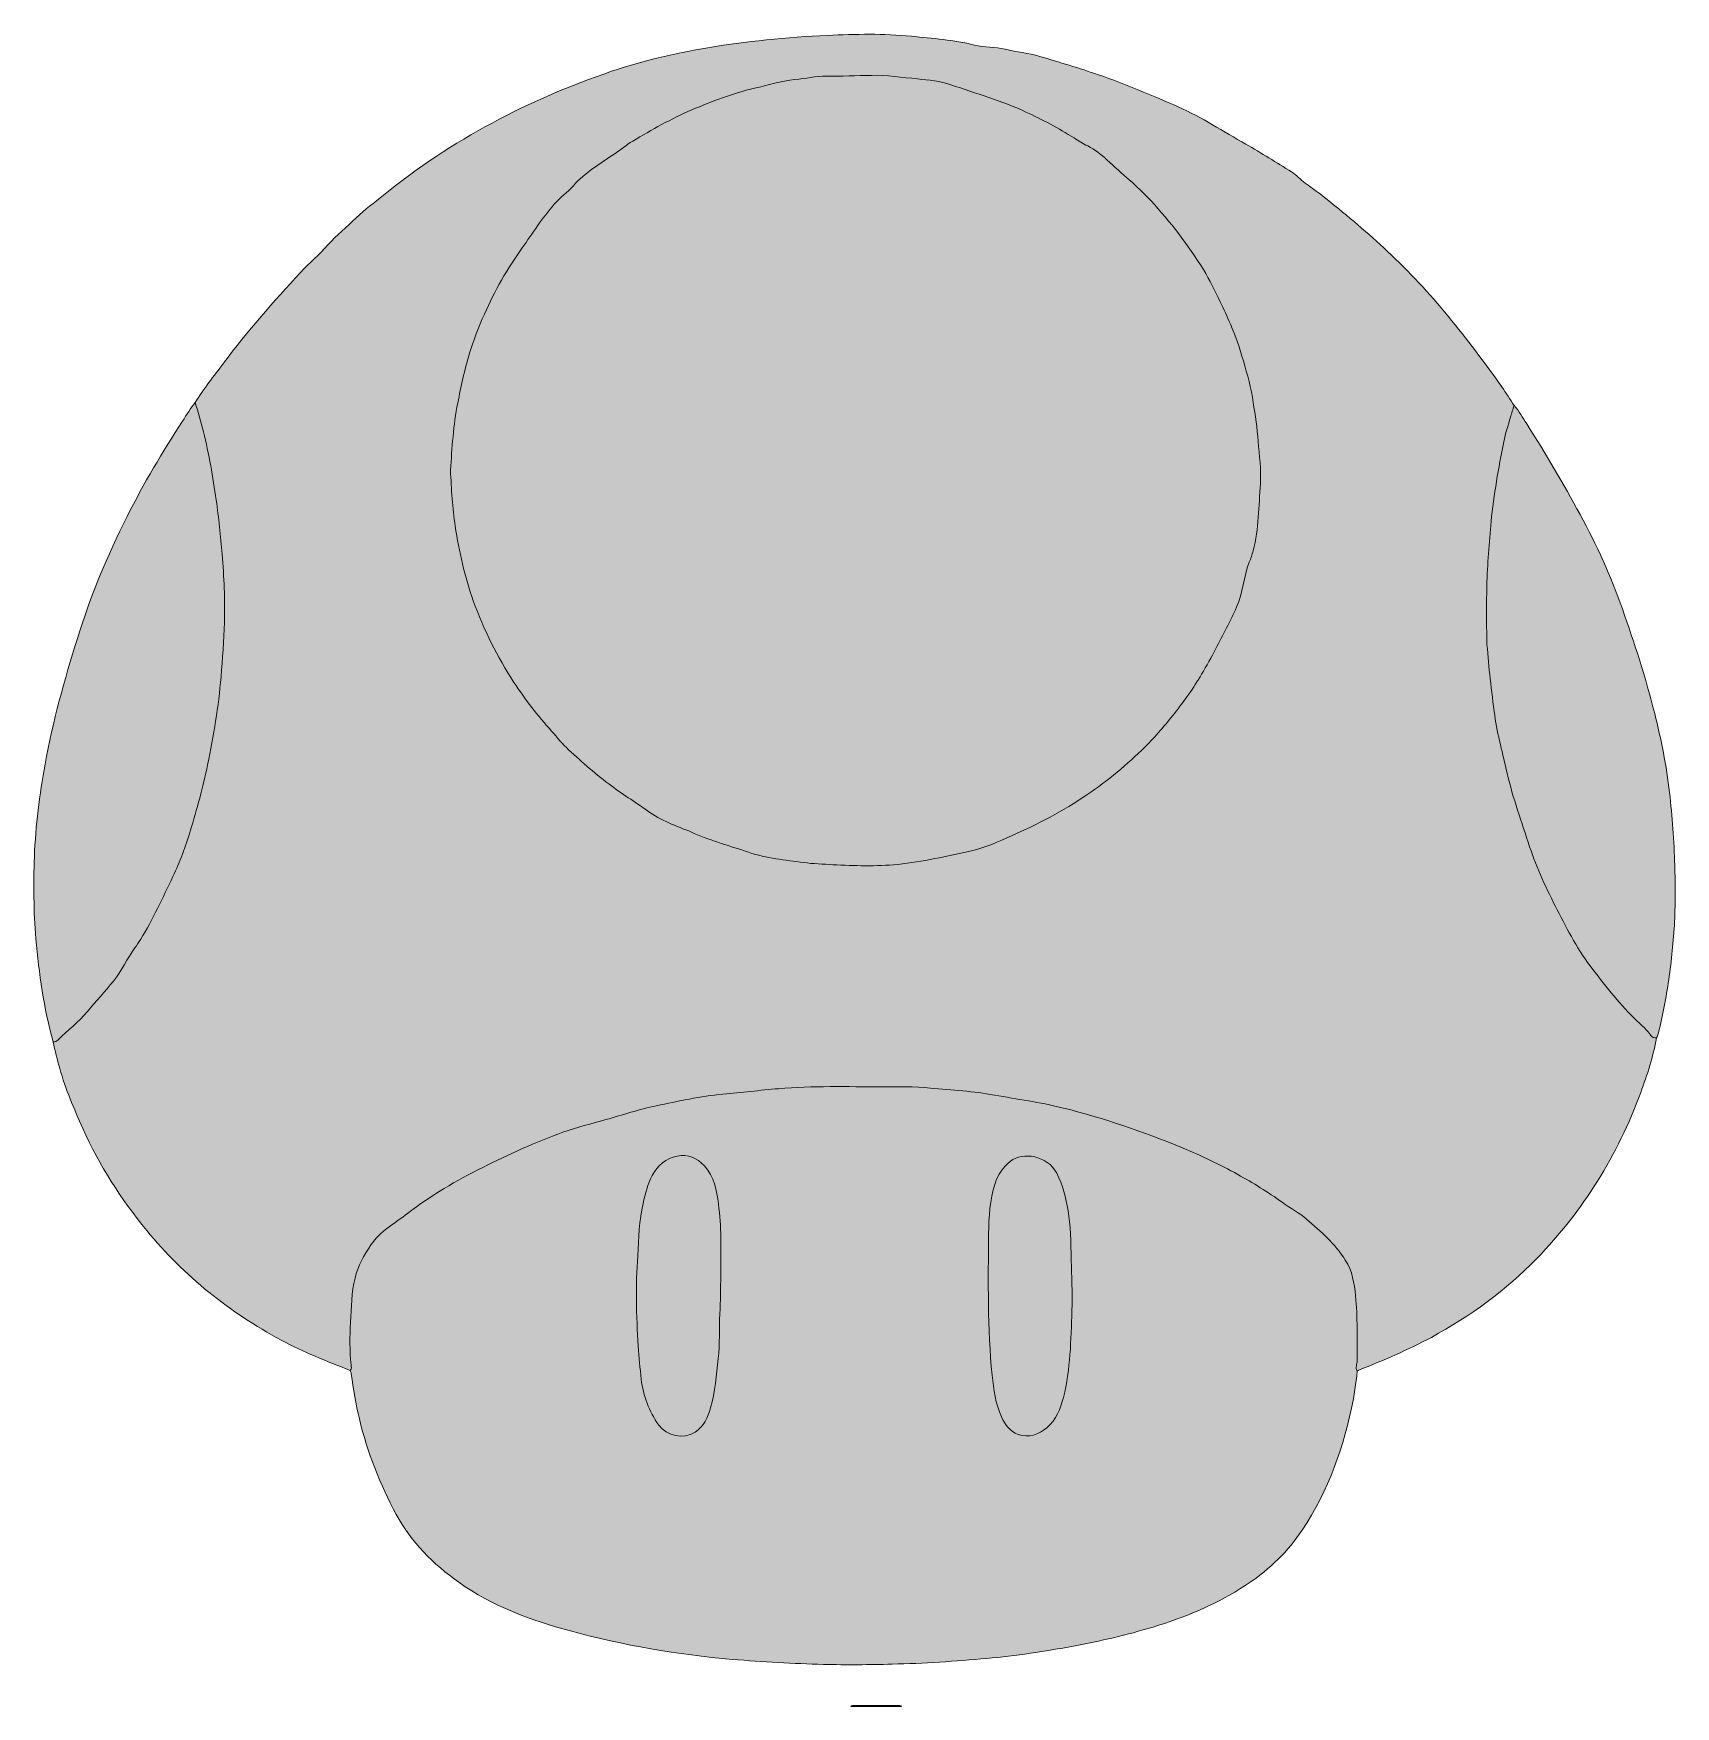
# Model space of a CAD drawing. Header units: inches. Extents: x 1.04 to 5.04, y -5.13 to -1.05.
import ezdxf

# ---------------------------------------------------------------- set-up
doc = ezdxf.new("R2010")
doc.units = ezdxf.units.IN
doc.header["$MEASUREMENT"] = 0
doc.layers.add('Layer 1', color=7, linetype='Continuous', lineweight=0)

msp = doc.modelspace()

# ---------------------------------------------------------------- hatches: boundary and pattern name
at = {"layer": 'Layer 1', "true_color": 0x000000, "transparency": 33554687}
h = msp.add_hatch(color=18, dxfattribs=at)
h.dxf.hatch_style = 2
edge = h.paths.add_edge_path()
edge.add_spline(control_points=[(2.0594, -2.1167), (2.0618, -2.1636), (2.0638, -2.2085), (2.0709, -2.2531), (2.0808, -2.315), (2.0936, -2.3758), (2.1149, -2.435), (2.1402, -2.505), (2.1733, -2.5709), (2.2139, -2.6331), (2.2413, -2.6751), (2.272, -2.7146), (2.3055, -2.7519), (2.3192, -2.7671), (2.3318, -2.7835), (2.3469, -2.7972), (2.3804, -2.8279), (2.4144, -2.8579), (2.4512, -2.8851), (2.4817, -2.9076), (2.5137, -2.9279), (2.5447, -2.9497), (2.5777, -2.9727), (2.6162, -2.9846), (2.6526, -3.0006), (2.6954, -3.0194), (2.7406, -3.0313), (2.7847, -3.0465), (2.8281, -3.0614), (2.8733, -3.0654), (2.9183, -3.0715), (2.9419, -3.0747), (2.9658, -3.0754), (2.9897, -3.0767), (3.0423, -3.0796), (3.0948, -3.0811), (3.1474, -3.0759), (3.2081, -3.0698), (3.2674, -3.0558), (3.3269, -3.0429), (3.3612, -3.0355), (3.3927, -3.0207), (3.4246, -3.0064), (3.4882, -2.9779), (3.5498, -2.9464), (3.6073, -2.907), (3.6582, -2.8721), (3.7055, -2.8333), (3.7493, -2.7899), (3.775, -2.7644), (3.7981, -2.7368), (3.8206, -2.7086), (3.8446, -2.6783), (3.8669, -2.6468), (3.8866, -2.6134), (3.8988, -2.5928), (3.9107, -2.5722), (3.9214, -2.5509), (3.9384, -2.5174), (3.9564, -2.4844), (3.9718, -2.45), (3.9875, -2.4149), (3.9882, -2.3761), (4.0027, -2.3409), (4.0064, -2.3318), (4.0094, -2.3224), (4.0119, -2.3129), (4.0262, -2.2594), (4.0256, -2.2041), (4.0297, -2.1495), (4.0322, -2.1152), (4.0267, -2.0808), (4.0243, -2.0464), (4.0222, -2.0145), (4.0168, -1.9833), (4.0123, -1.9519), (4.0074, -1.9175), (3.9979, -1.8839), (3.9883, -1.8504), (3.9795, -1.8201), (3.969, -1.7904), (3.9567, -1.7616), (3.9488, -1.7432), (3.9407, -1.7248), (3.9317, -1.7068), (3.9185, -1.6805), (3.9066, -1.6535), (3.8909, -1.6285), (3.8533, -1.5687), (3.8111, -1.5127), (3.7631, -1.4609), (3.7299, -1.4252), (3.6919, -1.3948), (3.6564, -1.3617), (3.6424, -1.3486), (3.6271, -1.3367), (3.6097, -1.3278), (3.5982, -1.322), (3.5872, -1.3154), (3.5763, -1.3085), (3.5387, -1.2848), (3.4996, -1.2642), (3.4594, -1.2454), (3.4005, -1.2178), (3.3379, -1.2004), (3.2768, -1.179), (3.2506, -1.1698), (3.2229, -1.1675), (3.1954, -1.1648), (3.1581, -1.1612), (3.1211, -1.1551), (3.0834, -1.1561), (3.0469, -1.157), (3.0105, -1.1584), (2.974, -1.1582), (2.9481, -1.158), (2.9229, -1.1639), (2.8973, -1.1663), (2.8638, -1.1695), (2.8315, -1.1802), (2.7987, -1.1877), (2.7461, -1.1998), (2.6959, -1.219), (2.6462, -1.2402), (2.5961, -1.2616), (2.5492, -1.2886), (2.5027, -1.3163), (2.4871, -1.3256), (2.473, -1.3373), (2.458, -1.3476), (2.4233, -1.3713), (2.3868, -1.3926), (2.3584, -1.4247), (2.3441, -1.4409), (2.3261, -1.4535), (2.3118, -1.4699), (2.2829, -1.5031), (2.259, -1.5401), (2.2337, -1.576), (2.198, -1.6267), (2.1668, -1.68), (2.1419, -1.7369), (2.1279, -1.7688), (2.1153, -1.8014), (2.1051, -1.8348), (2.0932, -1.8735), (2.0852, -1.9131), (2.0772, -1.9529), (2.0661, -2.0078), (2.0632, -2.0631), (2.0594, -2.1167)], knot_values=[0, 0, 0, 0, 1, 1, 1, 2, 2, 2, 3, 3, 3, 4, 4, 4, 5, 5, 5, 6, 6, 6, 7, 7, 7, 8, 8, 8, 9, 9, 9, 10, 10, 10, 11, 11, 11, 12, 12, 12, 13, 13, 13, 14, 14, 14, 15, 15, 15, 16, 16, 16, 17, 17, 17, 18, 18, 18, 19, 19, 19, 20, 20, 20, 21, 21, 21, 22, 22, 22, 23, 23, 23, 24, 24, 24, 25, 25, 25, 26, 26, 26, 27, 27, 27, 28, 28, 28, 29, 29, 29, 30, 30, 30, 31, 31, 31, 32, 32, 32, 33, 33, 33, 34, 34, 34, 35, 35, 35, 36, 36, 36, 37, 37, 37, 38, 38, 38, 39, 39, 39, 40, 40, 40, 41, 41, 41, 42, 42, 42, 43, 43, 43, 44, 44, 44, 45, 45, 45, 46, 46, 46, 47, 47, 47, 48, 48, 48, 49, 49, 49, 50, 50, 50, 50], degree=3, periodic=0)
edge = h.paths.add_edge_path()
edge.add_spline(control_points=[(4.9935, -3.4984), (4.985, -3.544), (4.9707, -3.5879), (4.9549, -3.6313), (4.8991, -3.7838), (4.8148, -3.9187), (4.702, -4.035), (4.627, -4.1124), (4.5406, -4.1754), (4.4456, -4.2268), (4.3886, -4.2576), (4.3291, -4.2824), (4.2693, -4.3067), (4.2679, -4.3073), (4.2667, -4.3082), (4.2654, -4.3089), (4.259, -4.3005), (4.2656, -4.2921), (4.2655, -4.2837), (4.2645, -4.2309), (4.2664, -4.1782), (4.2612, -4.1255), (4.2581, -4.0948), (4.2535, -4.0662), (4.2363, -4.0388), (4.2113, -3.9989), (4.1769, -3.9692), (4.1422, -3.9393), (4.1237, -3.9235), (4.1019, -3.9123), (4.0824, -3.8981), (4.0479, -3.8731), (4.0114, -3.8513), (3.9745, -3.8305), (3.9311, -3.8061), (3.8862, -3.785), (3.8402, -3.7659), (3.7448, -3.7262), (3.6472, -3.693), (3.547, -3.668), (3.4932, -3.6545), (3.4378, -3.6476), (3.3831, -3.6373), (3.3316, -3.6275), (3.2794, -3.6258), (3.2275, -3.6202), (3.188, -3.6159), (3.1479, -3.6174), (3.108, -3.6173), (3.0245, -3.617), (2.9409, -3.6148), (2.8575, -3.6218), (2.8122, -3.6256), (2.7672, -3.6311), (2.722, -3.6351), (2.6671, -3.6399), (2.6136, -3.6524), (2.56, -3.6634), (2.5186, -3.6719), (2.4782, -3.6855), (2.4375, -3.6971), (2.4025, -3.707), (2.367, -3.7156), (2.3329, -3.7278), (2.266, -3.7517), (2.2015, -3.7814), (2.1381, -3.8133), (2.0739, -3.8455), (2.0116, -3.8809), (1.955, -3.9254), (1.9242, -3.9497), (1.8884, -3.9683), (1.8658, -4.002), (1.8491, -4.027), (1.8344, -4.0531), (1.8272, -4.0826), (1.8186, -4.1178), (1.8184, -4.154), (1.8164, -4.1898), (1.8144, -4.2242), (1.8137, -4.2589), (1.8177, -4.2934), (1.8182, -4.298), (1.8196, -4.3034), (1.8152, -4.3074), (1.7584, -4.2846), (1.701, -4.2627), (1.6473, -4.2335), (1.5855, -4.1998), (1.5262, -4.1614), (1.4716, -4.117), (1.4164, -4.0721), (1.3658, -4.0221), (1.3205, -3.9669), (1.258, -3.8906), (1.2051, -3.8085), (1.1648, -3.7183), (1.1435, -3.6707), (1.1231, -3.6231), (1.1087, -3.5727), (1.1025, -3.5512), (1.0978, -3.5295), (1.0927, -3.5078), (1.0976, -3.5082), (1.1013, -3.5062), (1.1048, -3.5027), (1.1283, -3.4797), (1.1546, -3.4596), (1.176, -3.4342), (1.1969, -3.4092), (1.2192, -3.3855), (1.2396, -3.36), (1.2599, -3.3347), (1.2726, -3.3048), (1.2917, -3.2789), (1.2967, -3.2722), (1.3014, -3.2653), (1.3058, -3.2583), (1.336, -3.2095), (1.3593, -3.1571), (1.3842, -3.1055), (1.4013, -3.0699), (1.4151, -3.0327), (1.4264, -2.995), (1.4423, -2.9418), (1.4575, -2.8881), (1.4687, -2.8336), (1.4833, -2.7629), (1.4951, -2.6918), (1.5012, -2.6197), (1.5049, -2.5755), (1.5079, -2.5313), (1.5094, -2.4871), (1.5113, -2.4318), (1.5087, -2.3765), (1.5036, -2.3213), (1.4995, -2.2772), (1.4958, -2.2331), (1.4896, -2.1893), (1.4816, -2.1335), (1.472, -2.078), (1.4583, -2.0233), (1.4523, -1.9995), (1.4452, -1.976), (1.4385, -1.9523), (1.4588, -1.9184), (1.4839, -1.888), (1.5074, -1.8564), (1.5651, -1.7789), (1.629, -1.7065), (1.6946, -1.6357), (1.7159, -1.6127), (1.7405, -1.5925), (1.7611, -1.5689), (1.7822, -1.5447), (1.8072, -1.5248), (1.83, -1.5026), (1.8506, -1.4825), (1.8744, -1.4658), (1.8967, -1.4476), (2.0627, -1.3125), (2.2493, -1.2153), (2.4512, -1.1463), (2.5261, -1.1207), (2.6029, -1.1031), (2.6809, -1.0898), (2.7789, -1.0731), (2.8776, -1.0634), (2.9768, -1.0588), (3.0448, -1.0557), (3.1133, -1.0542), (3.1808, -1.061), (3.2319, -1.0661), (3.2837, -1.07), (3.3341, -1.0824), (3.3583, -1.0884), (3.3839, -1.0867), (3.4084, -1.0926), (3.4365, -1.0992), (3.4657, -1.1018), (3.4931, -1.11), (3.541, -1.1242), (3.5889, -1.1387), (3.6361, -1.155), (3.7019, -1.1777), (3.7659, -1.2046), (3.8294, -1.2326), (3.8871, -1.2581), (3.9399, -1.2927), (3.9945, -1.3239), (4.0321, -1.3453), (4.069, -1.368), (4.1056, -1.3911), (4.1177, -1.3987), (4.1276, -1.4098), (4.139, -1.4186), (4.1564, -1.432), (4.1749, -1.4442), (4.192, -1.4581), (4.2423, -1.4987), (4.2918, -1.5401), (4.339, -1.5844), (4.4447, -1.6833), (4.5338, -1.7961), (4.6169, -1.9139), (4.6274, -1.9288), (4.6374, -1.944), (4.6467, -1.9595), (4.6439, -1.9689), (4.641, -1.9783), (4.6383, -1.9877), (4.6325, -2.0077), (4.6254, -2.0275), (4.6216, -2.0478), (4.6094, -2.1121), (4.5972, -2.1763), (4.591, -2.2416), (4.586, -2.2936), (4.5822, -2.3457), (4.5806, -2.3979), (4.5792, -2.4416), (4.5802, -2.4853), (4.5802, -2.5291), (4.5802, -2.5332), (4.5803, -2.5374), (4.5808, -2.5416), (4.5835, -2.569), (4.5853, -2.5965), (4.5888, -2.624), (4.5926, -2.654), (4.5952, -2.6842), (4.5997, -2.714), (4.6068, -2.7612), (4.6192, -2.8073), (4.6299, -2.8538), (4.6441, -2.9148), (4.6654, -2.9736), (4.6847, -3.033), (4.7021, -3.0864), (4.7263, -3.1365), (4.7516, -3.1862), (4.7773, -3.2366), (4.8032, -3.2869), (4.8382, -3.3317), (4.8723, -3.3753), (4.9062, -3.4191), (4.9465, -3.4574), (4.958, -3.4684), (4.9701, -3.479), (4.9796, -3.492), (4.9828, -3.4965), (4.9877, -3.4987), (4.9935, -3.4984)], knot_values=[0, 0, 0, 0, 1, 1, 1, 2, 2, 2, 3, 3, 3, 4, 4, 4, 5, 5, 5, 6, 6, 6, 7, 7, 7, 8, 8, 8, 9, 9, 9, 10, 10, 10, 11, 11, 11, 12, 12, 12, 13, 13, 13, 14, 14, 14, 15, 15, 15, 16, 16, 16, 17, 17, 17, 18, 18, 18, 19, 19, 19, 20, 20, 20, 21, 21, 21, 22, 22, 22, 23, 23, 23, 24, 24, 24, 25, 25, 25, 26, 26, 26, 27, 27, 27, 28, 28, 28, 29, 29, 29, 30, 30, 30, 31, 31, 31, 32, 32, 32, 33, 33, 33, 34, 34, 34, 35, 35, 35, 36, 36, 36, 37, 37, 37, 38, 38, 38, 39, 39, 39, 40, 40, 40, 41, 41, 41, 42, 42, 42, 43, 43, 43, 44, 44, 44, 45, 45, 45, 46, 46, 46, 47, 47, 47, 48, 48, 48, 49, 49, 49, 50, 50, 50, 51, 51, 51, 52, 52, 52, 53, 53, 53, 54, 54, 54, 55, 55, 55, 56, 56, 56, 57, 57, 57, 58, 58, 58, 59, 59, 59, 60, 60, 60, 61, 61, 61, 62, 62, 62, 63, 63, 63, 64, 64, 64, 65, 65, 65, 66, 66, 66, 67, 67, 67, 68, 68, 68, 69, 69, 69, 70, 70, 70, 71, 71, 71, 72, 72, 72, 73, 73, 73, 74, 74, 74, 75, 75, 75, 76, 76, 76, 77, 77, 77, 78, 78, 78, 79, 79, 79, 80, 80, 80, 81, 81, 81, 82, 82, 82, 83, 83, 83, 84, 84, 84, 84], degree=3, periodic=0)
at = {"layer": 'Layer 1', "true_color": 0xcccccc, "transparency": 33554687}
h = msp.add_hatch(color=254, dxfattribs=at)
h.dxf.hatch_style = 2
edge = h.paths.add_edge_path()
edge.add_spline(control_points=[(2.0594, -2.1167), (2.0632, -2.0631), (2.0661, -2.0078), (2.0772, -1.9529), (2.0852, -1.9131), (2.0932, -1.8735), (2.1051, -1.8348), (2.1153, -1.8014), (2.1279, -1.7688), (2.1419, -1.7369), (2.1668, -1.68), (2.198, -1.6267), (2.2337, -1.576), (2.259, -1.5401), (2.2829, -1.5031), (2.3118, -1.4699), (2.3261, -1.4535), (2.3441, -1.4409), (2.3584, -1.4247), (2.3868, -1.3926), (2.4233, -1.3713), (2.458, -1.3476), (2.473, -1.3373), (2.4871, -1.3256), (2.5027, -1.3163), (2.5492, -1.2886), (2.5961, -1.2616), (2.6462, -1.2402), (2.6959, -1.219), (2.7461, -1.1998), (2.7987, -1.1877), (2.8315, -1.1802), (2.8638, -1.1695), (2.8973, -1.1663), (2.9229, -1.1639), (2.9481, -1.158), (2.974, -1.1582), (3.0105, -1.1584), (3.0469, -1.157), (3.0834, -1.1561), (3.1211, -1.1551), (3.1581, -1.1612), (3.1954, -1.1648), (3.2229, -1.1675), (3.2506, -1.1698), (3.2768, -1.179), (3.3379, -1.2004), (3.4005, -1.2178), (3.4594, -1.2454), (3.4996, -1.2642), (3.5387, -1.2848), (3.5763, -1.3085), (3.5872, -1.3154), (3.5982, -1.322), (3.6097, -1.3278), (3.6271, -1.3367), (3.6424, -1.3486), (3.6564, -1.3617), (3.6919, -1.3948), (3.7299, -1.4252), (3.7631, -1.4609), (3.8111, -1.5127), (3.8533, -1.5687), (3.8909, -1.6285), (3.9066, -1.6535), (3.9185, -1.6805), (3.9317, -1.7068), (3.9407, -1.7248), (3.9488, -1.7432), (3.9567, -1.7616), (3.969, -1.7904), (3.9795, -1.8201), (3.9883, -1.8504), (3.9979, -1.8839), (4.0074, -1.9175), (4.0123, -1.9519), (4.0168, -1.9833), (4.0222, -2.0145), (4.0243, -2.0464), (4.0267, -2.0808), (4.0322, -2.1152), (4.0297, -2.1495), (4.0256, -2.2041), (4.0262, -2.2594), (4.0119, -2.3129), (4.0094, -2.3224), (4.0064, -2.3318), (4.0027, -2.3409), (3.9882, -2.3761), (3.9875, -2.4149), (3.9718, -2.45), (3.9564, -2.4844), (3.9384, -2.5174), (3.9214, -2.5509), (3.9107, -2.5722), (3.8988, -2.5928), (3.8866, -2.6134), (3.8669, -2.6468), (3.8446, -2.6783), (3.8206, -2.7086), (3.7981, -2.7368), (3.775, -2.7644), (3.7493, -2.7899), (3.7055, -2.8333), (3.6582, -2.8721), (3.6073, -2.907), (3.5498, -2.9464), (3.4882, -2.9779), (3.4246, -3.0064), (3.3927, -3.0207), (3.3612, -3.0355), (3.3269, -3.0429), (3.2674, -3.0558), (3.2081, -3.0698), (3.1474, -3.0759), (3.0948, -3.0811), (3.0423, -3.0796), (2.9897, -3.0767), (2.9658, -3.0754), (2.9419, -3.0747), (2.9183, -3.0715), (2.8733, -3.0654), (2.8281, -3.0614), (2.7847, -3.0465), (2.7406, -3.0313), (2.6954, -3.0194), (2.6526, -3.0006), (2.6162, -2.9846), (2.5777, -2.9727), (2.5447, -2.9497), (2.5137, -2.9279), (2.4817, -2.9076), (2.4512, -2.8851), (2.4144, -2.8579), (2.3804, -2.8279), (2.3469, -2.7972), (2.3318, -2.7835), (2.3192, -2.7671), (2.3055, -2.7519), (2.272, -2.7146), (2.2413, -2.6751), (2.2139, -2.6331), (2.1733, -2.5709), (2.1402, -2.505), (2.1149, -2.435), (2.0936, -2.3758), (2.0808, -2.315), (2.0709, -2.2531), (2.0638, -2.2085), (2.0618, -2.1636), (2.0594, -2.1167)], knot_values=[0, 0, 0, 0, 1, 1, 1, 2, 2, 2, 3, 3, 3, 4, 4, 4, 5, 5, 5, 6, 6, 6, 7, 7, 7, 8, 8, 8, 9, 9, 9, 10, 10, 10, 11, 11, 11, 12, 12, 12, 13, 13, 13, 14, 14, 14, 15, 15, 15, 16, 16, 16, 17, 17, 17, 18, 18, 18, 19, 19, 19, 20, 20, 20, 21, 21, 21, 22, 22, 22, 23, 23, 23, 24, 24, 24, 25, 25, 25, 26, 26, 26, 27, 27, 27, 28, 28, 28, 29, 29, 29, 30, 30, 30, 31, 31, 31, 32, 32, 32, 33, 33, 33, 34, 34, 34, 35, 35, 35, 36, 36, 36, 37, 37, 37, 38, 38, 38, 39, 39, 39, 40, 40, 40, 41, 41, 41, 42, 42, 42, 43, 43, 43, 44, 44, 44, 45, 45, 45, 46, 46, 46, 47, 47, 47, 48, 48, 48, 49, 49, 49, 50, 50, 50, 50], degree=3, periodic=0)
h = msp.add_hatch(color=254, dxfattribs=at)
h.dxf.hatch_style = 2
edge = h.paths.add_edge_path()
edge.add_spline(control_points=[(1.4385, -1.9523), (1.4452, -1.976), (1.4523, -1.9995), (1.4583, -2.0233), (1.472, -2.078), (1.4816, -2.1335), (1.4896, -2.1893), (1.4958, -2.2331), (1.4995, -2.2772), (1.5036, -2.3213), (1.5087, -2.3765), (1.5113, -2.4318), (1.5094, -2.4871), (1.5079, -2.5313), (1.5049, -2.5755), (1.5012, -2.6197), (1.4951, -2.6918), (1.4833, -2.7629), (1.4687, -2.8336), (1.4575, -2.8881), (1.4423, -2.9418), (1.4264, -2.995), (1.4151, -3.0327), (1.4013, -3.0699), (1.3842, -3.1055), (1.3593, -3.1571), (1.336, -3.2095), (1.3058, -3.2583), (1.3014, -3.2653), (1.2967, -3.2722), (1.2917, -3.2789), (1.2726, -3.3048), (1.2599, -3.3347), (1.2396, -3.36), (1.2192, -3.3855), (1.1969, -3.4092), (1.176, -3.4342), (1.1546, -3.4596), (1.1283, -3.4797), (1.1048, -3.5027), (1.1013, -3.5062), (1.0976, -3.5082), (1.0927, -3.5078), (1.0705, -3.4256), (1.058, -3.3417), (1.0508, -3.2569), (1.0452, -3.1905), (1.0449, -3.1239), (1.0472, -3.0575), (1.0499, -2.9817), (1.0601, -2.9066), (1.0732, -2.8319), (1.0915, -2.728), (1.1207, -2.6271), (1.1517, -2.5266), (1.1833, -2.424), (1.2243, -2.3251), (1.2728, -2.2293), (1.3132, -2.1494), (1.3586, -2.0722), (1.4077, -1.9972), (1.4177, -1.982), (1.4269, -1.9663), (1.4385, -1.9523)], knot_values=[0, 0, 0, 0, 1, 1, 1, 2, 2, 2, 3, 3, 3, 4, 4, 4, 5, 5, 5, 6, 6, 6, 7, 7, 7, 8, 8, 8, 9, 9, 9, 10, 10, 10, 11, 11, 11, 12, 12, 12, 13, 13, 13, 14, 14, 14, 15, 15, 15, 16, 16, 16, 17, 17, 17, 18, 18, 18, 19, 19, 19, 20, 20, 20, 21, 21, 21, 21], degree=3, periodic=0)
h = msp.add_hatch(color=254, dxfattribs=at)
h.dxf.hatch_style = 2
edge = h.paths.add_edge_path()
edge.add_spline(control_points=[(4.9935, -3.4984), (4.9877, -3.4987), (4.9828, -3.4965), (4.9796, -3.492), (4.9701, -3.479), (4.958, -3.4684), (4.9465, -3.4574), (4.9062, -3.4191), (4.8723, -3.3753), (4.8382, -3.3317), (4.8032, -3.2869), (4.7773, -3.2366), (4.7516, -3.1862), (4.7263, -3.1365), (4.7021, -3.0864), (4.6847, -3.033), (4.6654, -2.9736), (4.6441, -2.9148), (4.6299, -2.8538), (4.6192, -2.8073), (4.6068, -2.7612), (4.5997, -2.714), (4.5952, -2.6842), (4.5926, -2.654), (4.5888, -2.624), (4.5853, -2.5965), (4.5835, -2.569), (4.5808, -2.5416), (4.5803, -2.5374), (4.5802, -2.5332), (4.5802, -2.5291), (4.5802, -2.4853), (4.5792, -2.4416), (4.5806, -2.3979), (4.5822, -2.3457), (4.586, -2.2936), (4.591, -2.2416), (4.5972, -2.1763), (4.6094, -2.1121), (4.6216, -2.0478), (4.6254, -2.0275), (4.6325, -2.0077), (4.6383, -1.9877), (4.641, -1.9783), (4.6439, -1.9689), (4.6467, -1.9595), (4.6596, -1.9727), (4.6677, -1.9892), (4.6775, -2.0044), (4.7238, -2.0761), (4.7668, -2.1498), (4.8075, -2.2248), (4.8475, -2.2986), (4.8823, -2.3746), (4.9103, -2.4541), (4.9399, -2.5381), (4.9673, -2.6227), (4.9889, -2.709), (5.0047, -2.7721), (5.0176, -2.8361), (5.025, -2.9009), (5.0318, -2.9597), (5.0362, -3.0188), (5.0377, -3.0781), (5.039, -3.1268), (5.0396, -3.1754), (5.0367, -3.224), (5.0338, -3.2713), (5.0288, -3.3184), (5.0218, -3.3654), (5.0154, -3.4086), (5.0069, -3.4513), (4.9959, -3.4935), (4.9954, -3.4952), (4.9943, -3.4968), (4.9935, -3.4984)], knot_values=[0, 0, 0, 0, 1, 1, 1, 2, 2, 2, 3, 3, 3, 4, 4, 4, 5, 5, 5, 6, 6, 6, 7, 7, 7, 8, 8, 8, 9, 9, 9, 10, 10, 10, 11, 11, 11, 12, 12, 12, 13, 13, 13, 14, 14, 14, 15, 15, 15, 16, 16, 16, 17, 17, 17, 18, 18, 18, 19, 19, 19, 20, 20, 20, 21, 21, 21, 22, 22, 22, 23, 23, 23, 24, 24, 24, 25, 25, 25, 25], degree=3, periodic=0)
h = msp.add_hatch(color=254, dxfattribs=at)
h.dxf.hatch_style = 2
edge = h.paths.add_edge_path()
edge.add_spline(control_points=[(3.5692, -4.0405), (3.5694, -3.9917), (3.5672, -3.955), (3.5617, -3.9186), (3.557, -3.8872), (3.5494, -3.8565), (3.5343, -3.8277), (3.5112, -3.7837), (3.4517, -3.7749), (3.4219, -3.7984), (3.4041, -3.8125), (3.3912, -3.8308), (3.3841, -3.8528), (3.3712, -3.8927), (3.3691, -3.9341), (3.3686, -3.9752), (3.3674, -4.0898), (3.3656, -4.2045), (3.3771, -4.3189), (3.3806, -4.3538), (3.3855, -4.3882), (3.3998, -4.4204), (3.4082, -4.4392), (3.4206, -4.4559), (3.4405, -4.463), (3.4664, -4.4722), (3.4898, -4.4636), (3.5102, -4.4466), (3.5332, -4.4273), (3.5435, -4.4007), (3.5505, -4.3729), (3.5678, -4.304), (3.5688, -4.2334), (3.5711, -4.163), (3.5725, -4.1182), (3.571, -4.0733), (3.5692, -4.0405)], knot_values=[0, 0, 0, 0, 1, 1, 1, 2, 2, 2, 3, 3, 3, 4, 4, 4, 5, 5, 5, 6, 6, 6, 7, 7, 7, 8, 8, 8, 9, 9, 9, 10, 10, 10, 11, 11, 11, 12, 12, 12, 12], degree=3, periodic=0)
edge = h.paths.add_edge_path()
edge.add_spline(control_points=[(2.5122, -4.1345), (2.5115, -4.1752), (2.5144, -4.2119), (2.5161, -4.2486), (2.5174, -4.2755), (2.5205, -4.3021), (2.5235, -4.3288), (2.5281, -4.3697), (2.5425, -4.4066), (2.5661, -4.4402), (2.5855, -4.4677), (2.6261, -4.4755), (2.6545, -4.4576), (2.6765, -4.4437), (2.6854, -4.4213), (2.692, -4.3985), (2.7034, -4.3595), (2.7061, -4.3189), (2.7106, -4.2787), (2.7147, -4.2424), (2.7131, -4.2059), (2.7147, -4.1695), (2.7172, -4.1078), (2.7174, -4.046), (2.7171, -3.9842), (2.717, -3.957), (2.7146, -3.9299), (2.7112, -3.9027), (2.7071, -3.8687), (2.7014, -3.8362), (2.677, -3.8097), (2.6589, -3.7901), (2.6373, -3.7803), (2.611, -3.7857), (2.5836, -3.7914), (2.5636, -3.8078), (2.5502, -3.8328), (2.5387, -3.8543), (2.5335, -3.8776), (2.5281, -3.9008), (2.5184, -3.9426), (2.5172, -3.9856), (2.5149, -4.0282), (2.5129, -4.0648), (2.5108, -4.1016), (2.5122, -4.1345)], knot_values=[0, 0, 0, 0, 1, 1, 1, 2, 2, 2, 3, 3, 3, 4, 4, 4, 5, 5, 5, 6, 6, 6, 7, 7, 7, 8, 8, 8, 9, 9, 9, 10, 10, 10, 11, 11, 11, 12, 12, 12, 13, 13, 13, 14, 14, 14, 15, 15, 15, 15], degree=3, periodic=0)
edge = h.paths.add_edge_path()
edge.add_spline(control_points=[(1.8152, -4.3074), (1.8196, -4.3034), (1.8182, -4.298), (1.8177, -4.2934), (1.8137, -4.2589), (1.8144, -4.2242), (1.8164, -4.1898), (1.8184, -4.154), (1.8186, -4.1178), (1.8272, -4.0826), (1.8344, -4.0531), (1.8491, -4.027), (1.8658, -4.002), (1.8884, -3.9683), (1.9242, -3.9497), (1.955, -3.9254), (2.0116, -3.8809), (2.0739, -3.8455), (2.1381, -3.8133), (2.2015, -3.7814), (2.266, -3.7517), (2.3329, -3.7278), (2.367, -3.7156), (2.4025, -3.707), (2.4375, -3.6971), (2.4782, -3.6855), (2.5186, -3.6719), (2.56, -3.6634), (2.6136, -3.6524), (2.6671, -3.6399), (2.722, -3.6351), (2.7672, -3.6311), (2.8122, -3.6256), (2.8575, -3.6218), (2.9409, -3.6148), (3.0245, -3.617), (3.108, -3.6173), (3.1479, -3.6174), (3.188, -3.6159), (3.2275, -3.6202), (3.2794, -3.6258), (3.3316, -3.6275), (3.3831, -3.6373), (3.4378, -3.6476), (3.4932, -3.6545), (3.547, -3.668), (3.6472, -3.693), (3.7448, -3.7262), (3.8402, -3.7659), (3.8862, -3.785), (3.9311, -3.8061), (3.9745, -3.8305), (4.0114, -3.8513), (4.0479, -3.8731), (4.0824, -3.8981), (4.1019, -3.9123), (4.1237, -3.9235), (4.1422, -3.9393), (4.1769, -3.9692), (4.2113, -3.9989), (4.2363, -4.0388), (4.2535, -4.0662), (4.2581, -4.0948), (4.2612, -4.1255), (4.2664, -4.1782), (4.2645, -4.2309), (4.2655, -4.2837), (4.2656, -4.2921), (4.259, -4.3005), (4.2654, -4.3089), (4.2616, -4.339), (4.2581, -4.3692), (4.2515, -4.3989), (4.2265, -4.5119), (4.1874, -4.6194), (4.1187, -4.7136), (4.0815, -4.7645), (4.0338, -4.8054), (3.9799, -4.839), (3.9139, -4.8802), (3.8425, -4.909), (3.7686, -4.9317), (3.7051, -4.9511), (3.6403, -4.966), (3.575, -4.978), (3.5052, -4.9909), (3.4351, -5.0018), (3.3643, -5.008), (3.2875, -5.0148), (3.2107, -5.0203), (3.1336, -5.022), (3.0781, -5.0233), (3.0226, -5.0241), (2.9671, -5.0226), (2.8931, -5.0207), (2.8191, -5.0166), (2.7453, -5.0103), (2.6118, -4.999), (2.4803, -4.9762), (2.351, -4.9413), (2.2548, -4.9154), (2.1621, -4.881), (2.0798, -4.8229), (2.0171, -4.7787), (1.9645, -4.7252), (1.9275, -4.6575), (1.8873, -4.5841), (1.8579, -4.5065), (1.8377, -4.4254), (1.8288, -4.3893), (1.8233, -4.3525), (1.8181, -4.3157), (1.8177, -4.3126), (1.8174, -4.3097), (1.8152, -4.3074)], knot_values=[0, 0, 0, 0, 1, 1, 1, 2, 2, 2, 3, 3, 3, 4, 4, 4, 5, 5, 5, 6, 6, 6, 7, 7, 7, 8, 8, 8, 9, 9, 9, 10, 10, 10, 11, 11, 11, 12, 12, 12, 13, 13, 13, 14, 14, 14, 15, 15, 15, 16, 16, 16, 17, 17, 17, 18, 18, 18, 19, 19, 19, 20, 20, 20, 21, 21, 21, 22, 22, 22, 23, 23, 23, 24, 24, 24, 25, 25, 25, 26, 26, 26, 27, 27, 27, 28, 28, 28, 29, 29, 29, 30, 30, 30, 31, 31, 31, 32, 32, 32, 33, 33, 33, 34, 34, 34, 35, 35, 35, 36, 36, 36, 37, 37, 37, 38, 38, 38, 38], degree=3, periodic=0)
at = {"layer": 'Layer 1', "true_color": 0x000000, "transparency": 33554687}
h = msp.add_hatch(color=18, dxfattribs=at)
h.dxf.hatch_style = 2
edge = h.paths.add_edge_path()
edge.add_spline(control_points=[(2.5122, -4.1345), (2.5108, -4.1016), (2.5129, -4.0648), (2.5149, -4.0282), (2.5172, -3.9856), (2.5184, -3.9426), (2.5281, -3.9008), (2.5335, -3.8776), (2.5387, -3.8543), (2.5502, -3.8328), (2.5636, -3.8078), (2.5836, -3.7914), (2.611, -3.7857), (2.6373, -3.7803), (2.6589, -3.7901), (2.677, -3.8097), (2.7014, -3.8362), (2.7071, -3.8687), (2.7112, -3.9027), (2.7146, -3.9299), (2.717, -3.957), (2.7171, -3.9842), (2.7174, -4.046), (2.7172, -4.1078), (2.7147, -4.1695), (2.7131, -4.2059), (2.7147, -4.2424), (2.7106, -4.2787), (2.7061, -4.3189), (2.7034, -4.3595), (2.692, -4.3985), (2.6854, -4.4213), (2.6765, -4.4437), (2.6545, -4.4576), (2.6261, -4.4755), (2.5855, -4.4677), (2.5661, -4.4402), (2.5425, -4.4066), (2.5281, -4.3697), (2.5235, -4.3288), (2.5205, -4.3021), (2.5174, -4.2755), (2.5161, -4.2486), (2.5144, -4.2119), (2.5115, -4.1752), (2.5122, -4.1345)], knot_values=[0, 0, 0, 0, 1, 1, 1, 2, 2, 2, 3, 3, 3, 4, 4, 4, 5, 5, 5, 6, 6, 6, 7, 7, 7, 8, 8, 8, 9, 9, 9, 10, 10, 10, 11, 11, 11, 12, 12, 12, 13, 13, 13, 14, 14, 14, 15, 15, 15, 15], degree=3, periodic=0)
h = msp.add_hatch(color=18, dxfattribs=at)
h.dxf.hatch_style = 2
edge = h.paths.add_edge_path()
edge.add_spline(control_points=[(3.5692, -4.0405), (3.571, -4.0733), (3.5725, -4.1182), (3.5711, -4.163), (3.5688, -4.2334), (3.5678, -4.304), (3.5505, -4.3729), (3.5435, -4.4007), (3.5332, -4.4273), (3.5102, -4.4466), (3.4898, -4.4636), (3.4664, -4.4722), (3.4405, -4.463), (3.4206, -4.4559), (3.4082, -4.4392), (3.3998, -4.4204), (3.3855, -4.3882), (3.3806, -4.3538), (3.3771, -4.3189), (3.3656, -4.2045), (3.3674, -4.0898), (3.3686, -3.9752), (3.3691, -3.9341), (3.3712, -3.8927), (3.3841, -3.8528), (3.3912, -3.8308), (3.4041, -3.8125), (3.4219, -3.7984), (3.4517, -3.7749), (3.5112, -3.7837), (3.5343, -3.8277), (3.5494, -3.8565), (3.557, -3.8872), (3.5617, -3.9186), (3.5672, -3.955), (3.5694, -3.9917), (3.5692, -4.0405)], knot_values=[0, 0, 0, 0, 1, 1, 1, 2, 2, 2, 3, 3, 3, 4, 4, 4, 5, 5, 5, 6, 6, 6, 7, 7, 7, 8, 8, 8, 9, 9, 9, 10, 10, 10, 11, 11, 11, 12, 12, 12, 12], degree=3, periodic=0)
at = {"layer": 'Layer 1', "true_color": 0xfefefe, "transparency": 33554687}
h = msp.add_hatch(color=7, dxfattribs=at)
h.dxf.hatch_style = 2
edge = h.paths.add_edge_path()
edge.add_spline(control_points=[(3.0333, -5.1251), (3.0355, -5.1214), (3.0392, -5.1224), (3.0425, -5.1224), (3.0774, -5.1223), (3.1124, -5.1223), (3.1473, -5.1224), (3.1506, -5.1224), (3.1543, -5.1214), (3.1565, -5.1251), (3.1154, -5.1251), (3.0744, -5.1251), (3.0333, -5.1251)], knot_values=[0, 0, 0, 0, 1, 1, 1, 2, 2, 2, 3, 3, 3, 4, 4, 4, 4], degree=3, periodic=0)

# ---------------------------------------------------------------- linework, layer by layer
at = {"layer": 'Layer 1'}
for points, knots in [([(4.9935, -3.4984), (4.985, -3.544), (4.9707, -3.5879), (4.9549, -3.6313), (4.8991, -3.7838), (4.8148, -3.9187), (4.702, -4.035), (4.627, -4.1124), (4.5406, -4.1754), (4.4456, -4.2268), (4.3886, -4.2576), (4.3291, -4.2824), (4.2693, -4.3067), (4.2679, -4.3073), (4.2667, -4.3082), (4.2654, -4.3089), (4.259, -4.3005), (4.2656, -4.2921), (4.2655, -4.2837), (4.2645, -4.2309), (4.2664, -4.1782), (4.2612, -4.1255), (4.2581, -4.0948), (4.2535, -4.0662), (4.2363, -4.0388), (4.2113, -3.9989), (4.1769, -3.9692), (4.1422, -3.9393), (4.1237, -3.9235), (4.1019, -3.9123), (4.0824, -3.8981), (4.0479, -3.8731), (4.0114, -3.8513), (3.9745, -3.8305), (3.9311, -3.8061), (3.8862, -3.785), (3.8402, -3.7659), (3.7448, -3.7262), (3.6472, -3.693), (3.547, -3.668), (3.4932, -3.6545), (3.4378, -3.6476), (3.3831, -3.6373), (3.3316, -3.6275), (3.2794, -3.6258), (3.2275, -3.6202), (3.188, -3.6159), (3.1479, -3.6174), (3.108, -3.6173), (3.0245, -3.617), (2.9409, -3.6148), (2.8575, -3.6218), (2.8122, -3.6256), (2.7672, -3.6311), (2.722, -3.6351), (2.6671, -3.6399), (2.6136, -3.6524), (2.56, -3.6634), (2.5186, -3.6719), (2.4782, -3.6855), (2.4375, -3.6971), (2.4025, -3.707), (2.367, -3.7156), (2.3329, -3.7278), (2.266, -3.7517), (2.2015, -3.7814), (2.1381, -3.8133), (2.0739, -3.8455), (2.0116, -3.8809), (1.955, -3.9254), (1.9242, -3.9497), (1.8884, -3.9683), (1.8658, -4.002), (1.8491, -4.027), (1.8344, -4.0531), (1.8272, -4.0826), (1.8186, -4.1178), (1.8184, -4.154), (1.8164, -4.1898), (1.8144, -4.2242), (1.8137, -4.2589), (1.8177, -4.2934), (1.8182, -4.298), (1.8196, -4.3034), (1.8152, -4.3074), (1.7584, -4.2846), (1.701, -4.2627), (1.6473, -4.2335), (1.5855, -4.1998), (1.5262, -4.1614), (1.4716, -4.117), (1.4164, -4.0721), (1.3658, -4.0221), (1.3205, -3.9669), (1.258, -3.8906), (1.2051, -3.8085), (1.1648, -3.7183), (1.1435, -3.6707), (1.1231, -3.6231), (1.1087, -3.5727), (1.1025, -3.5512), (1.0978, -3.5295), (1.0927, -3.5078), (1.0976, -3.5082), (1.1013, -3.5062), (1.1048, -3.5027), (1.1283, -3.4797), (1.1546, -3.4596), (1.176, -3.4342), (1.1969, -3.4092), (1.2192, -3.3855), (1.2396, -3.36), (1.2599, -3.3347), (1.2726, -3.3048), (1.2917, -3.2789), (1.2967, -3.2722), (1.3014, -3.2653), (1.3058, -3.2583), (1.336, -3.2095), (1.3593, -3.1571), (1.3842, -3.1055), (1.4013, -3.0699), (1.4151, -3.0327), (1.4264, -2.995), (1.4423, -2.9418), (1.4575, -2.8881), (1.4687, -2.8336), (1.4833, -2.7629), (1.4951, -2.6918), (1.5012, -2.6197), (1.5049, -2.5755), (1.5079, -2.5313), (1.5094, -2.4871), (1.5113, -2.4318), (1.5087, -2.3765), (1.5036, -2.3213), (1.4995, -2.2772), (1.4958, -2.2331), (1.4896, -2.1893), (1.4816, -2.1335), (1.472, -2.078), (1.4583, -2.0233), (1.4523, -1.9995), (1.4452, -1.976), (1.4385, -1.9523), (1.4588, -1.9184), (1.4839, -1.888), (1.5074, -1.8564), (1.5651, -1.7789), (1.629, -1.7065), (1.6946, -1.6357), (1.7159, -1.6127), (1.7405, -1.5925), (1.7611, -1.5689), (1.7822, -1.5447), (1.8072, -1.5248), (1.83, -1.5026), (1.8506, -1.4825), (1.8744, -1.4658), (1.8967, -1.4476), (2.0627, -1.3125), (2.2493, -1.2153), (2.4512, -1.1463), (2.5261, -1.1207), (2.6029, -1.1031), (2.6809, -1.0898), (2.7789, -1.0731), (2.8776, -1.0634), (2.9768, -1.0588), (3.0448, -1.0557), (3.1133, -1.0542), (3.1808, -1.061), (3.2319, -1.0661), (3.2837, -1.07), (3.3341, -1.0824), (3.3583, -1.0884), (3.3839, -1.0867), (3.4084, -1.0926), (3.4365, -1.0992), (3.4657, -1.1018), (3.4931, -1.11), (3.541, -1.1242), (3.5889, -1.1387), (3.6361, -1.155), (3.7019, -1.1777), (3.7659, -1.2046), (3.8294, -1.2326), (3.8871, -1.2581), (3.9399, -1.2927), (3.9945, -1.3239), (4.0321, -1.3453), (4.069, -1.368), (4.1056, -1.3911), (4.1177, -1.3987), (4.1276, -1.4098), (4.139, -1.4186), (4.1564, -1.432), (4.1749, -1.4442), (4.192, -1.4581), (4.2423, -1.4987), (4.2918, -1.5401), (4.339, -1.5844), (4.4447, -1.6833), (4.5338, -1.7961), (4.6169, -1.9139), (4.6274, -1.9288), (4.6374, -1.944), (4.6467, -1.9595), (4.6439, -1.9689), (4.641, -1.9783), (4.6383, -1.9877), (4.6325, -2.0077), (4.6254, -2.0275), (4.6216, -2.0478), (4.6094, -2.1121), (4.5972, -2.1763), (4.591, -2.2416), (4.586, -2.2936), (4.5822, -2.3457), (4.5806, -2.3979), (4.5792, -2.4416), (4.5802, -2.4853), (4.5802, -2.5291), (4.5802, -2.5332), (4.5803, -2.5374), (4.5808, -2.5416), (4.5835, -2.569), (4.5853, -2.5965), (4.5888, -2.624), (4.5926, -2.654), (4.5952, -2.6842), (4.5997, -2.714), (4.6068, -2.7612), (4.6192, -2.8073), (4.6299, -2.8538), (4.6441, -2.9148), (4.6654, -2.9736), (4.6847, -3.033), (4.7021, -3.0864), (4.7263, -3.1365), (4.7516, -3.1862), (4.7773, -3.2366), (4.8032, -3.2869), (4.8382, -3.3317), (4.8723, -3.3753), (4.9062, -3.4191), (4.9465, -3.4574), (4.958, -3.4684), (4.9701, -3.479), (4.9796, -3.492), (4.9828, -3.4965), (4.9877, -3.4987), (4.9935, -3.4984)], [0, 0, 0, 0, 1, 1, 1, 2, 2, 2, 3, 3, 3, 4, 4, 4, 5, 5, 5, 6, 6, 6, 7, 7, 7, 8, 8, 8, 9, 9, 9, 10, 10, 10, 11, 11, 11, 12, 12, 12, 13, 13, 13, 14, 14, 14, 15, 15, 15, 16, 16, 16, 17, 17, 17, 18, 18, 18, 19, 19, 19, 20, 20, 20, 21, 21, 21, 22, 22, 22, 23, 23, 23, 24, 24, 24, 25, 25, 25, 26, 26, 26, 27, 27, 27, 28, 28, 28, 29, 29, 29, 30, 30, 30, 31, 31, 31, 32, 32, 32, 33, 33, 33, 34, 34, 34, 35, 35, 35, 36, 36, 36, 37, 37, 37, 38, 38, 38, 39, 39, 39, 40, 40, 40, 41, 41, 41, 42, 42, 42, 43, 43, 43, 44, 44, 44, 45, 45, 45, 46, 46, 46, 47, 47, 47, 48, 48, 48, 49, 49, 49, 50, 50, 50, 51, 51, 51, 52, 52, 52, 53, 53, 53, 54, 54, 54, 55, 55, 55, 56, 56, 56, 57, 57, 57, 58, 58, 58, 59, 59, 59, 60, 60, 60, 61, 61, 61, 62, 62, 62, 63, 63, 63, 64, 64, 64, 65, 65, 65, 66, 66, 66, 67, 67, 67, 68, 68, 68, 69, 69, 69, 70, 70, 70, 71, 71, 71, 72, 72, 72, 73, 73, 73, 74, 74, 74, 75, 75, 75, 76, 76, 76, 77, 77, 77, 78, 78, 78, 79, 79, 79, 80, 80, 80, 81, 81, 81, 82, 82, 82, 83, 83, 83, 84, 84, 84, 84]), ([(2.0594, -2.1167), (2.0618, -2.1636), (2.0638, -2.2085), (2.0709, -2.2531), (2.0808, -2.315), (2.0936, -2.3758), (2.1149, -2.435), (2.1402, -2.505), (2.1733, -2.5709), (2.2139, -2.6331), (2.2413, -2.6751), (2.272, -2.7146), (2.3055, -2.7519), (2.3192, -2.7671), (2.3318, -2.7835), (2.3469, -2.7972), (2.3804, -2.8279), (2.4144, -2.8579), (2.4512, -2.8851), (2.4817, -2.9076), (2.5137, -2.9279), (2.5447, -2.9497), (2.5777, -2.9727), (2.6162, -2.9846), (2.6526, -3.0006), (2.6954, -3.0194), (2.7406, -3.0313), (2.7847, -3.0465), (2.8281, -3.0614), (2.8733, -3.0654), (2.9183, -3.0715), (2.9419, -3.0747), (2.9658, -3.0754), (2.9897, -3.0767), (3.0423, -3.0796), (3.0948, -3.0811), (3.1474, -3.0759), (3.2081, -3.0698), (3.2674, -3.0558), (3.3269, -3.0429), (3.3612, -3.0355), (3.3927, -3.0207), (3.4246, -3.0064), (3.4882, -2.9779), (3.5498, -2.9464), (3.6073, -2.907), (3.6582, -2.8721), (3.7055, -2.8333), (3.7493, -2.7899), (3.775, -2.7644), (3.7981, -2.7368), (3.8206, -2.7086), (3.8446, -2.6783), (3.8669, -2.6468), (3.8866, -2.6134), (3.8988, -2.5928), (3.9107, -2.5722), (3.9214, -2.5509), (3.9384, -2.5174), (3.9564, -2.4844), (3.9718, -2.45), (3.9875, -2.4149), (3.9882, -2.3761), (4.0027, -2.3409), (4.0064, -2.3318), (4.0094, -2.3224), (4.0119, -2.3129), (4.0262, -2.2594), (4.0256, -2.2041), (4.0297, -2.1495), (4.0322, -2.1152), (4.0267, -2.0808), (4.0243, -2.0464), (4.0222, -2.0145), (4.0168, -1.9833), (4.0123, -1.9519), (4.0074, -1.9175), (3.9979, -1.8839), (3.9883, -1.8504), (3.9795, -1.8201), (3.969, -1.7904), (3.9567, -1.7616), (3.9488, -1.7432), (3.9407, -1.7248), (3.9317, -1.7068), (3.9185, -1.6805), (3.9066, -1.6535), (3.8909, -1.6285), (3.8533, -1.5687), (3.8111, -1.5127), (3.7631, -1.4609), (3.7299, -1.4252), (3.6919, -1.3948), (3.6564, -1.3617), (3.6424, -1.3486), (3.6271, -1.3367), (3.6097, -1.3278), (3.5982, -1.322), (3.5872, -1.3154), (3.5763, -1.3085), (3.5387, -1.2848), (3.4996, -1.2642), (3.4594, -1.2454), (3.4005, -1.2178), (3.3379, -1.2004), (3.2768, -1.179), (3.2506, -1.1698), (3.2229, -1.1675), (3.1954, -1.1648), (3.1581, -1.1612), (3.1211, -1.1551), (3.0834, -1.1561), (3.0469, -1.157), (3.0105, -1.1584), (2.974, -1.1582), (2.9481, -1.158), (2.9229, -1.1639), (2.8973, -1.1663), (2.8638, -1.1695), (2.8315, -1.1802), (2.7987, -1.1877), (2.7461, -1.1998), (2.6959, -1.219), (2.6462, -1.2402), (2.5961, -1.2616), (2.5492, -1.2886), (2.5027, -1.3163), (2.4871, -1.3256), (2.473, -1.3373), (2.458, -1.3476), (2.4233, -1.3713), (2.3868, -1.3926), (2.3584, -1.4247), (2.3441, -1.4409), (2.3261, -1.4535), (2.3118, -1.4699), (2.2829, -1.5031), (2.259, -1.5401), (2.2337, -1.576), (2.198, -1.6267), (2.1668, -1.68), (2.1419, -1.7369), (2.1279, -1.7688), (2.1153, -1.8014), (2.1051, -1.8348), (2.0932, -1.8735), (2.0852, -1.9131), (2.0772, -1.9529), (2.0661, -2.0078), (2.0632, -2.0631), (2.0594, -2.1167)], [0, 0, 0, 0, 1, 1, 1, 2, 2, 2, 3, 3, 3, 4, 4, 4, 5, 5, 5, 6, 6, 6, 7, 7, 7, 8, 8, 8, 9, 9, 9, 10, 10, 10, 11, 11, 11, 12, 12, 12, 13, 13, 13, 14, 14, 14, 15, 15, 15, 16, 16, 16, 17, 17, 17, 18, 18, 18, 19, 19, 19, 20, 20, 20, 21, 21, 21, 22, 22, 22, 23, 23, 23, 24, 24, 24, 25, 25, 25, 26, 26, 26, 27, 27, 27, 28, 28, 28, 29, 29, 29, 30, 30, 30, 31, 31, 31, 32, 32, 32, 33, 33, 33, 34, 34, 34, 35, 35, 35, 36, 36, 36, 37, 37, 37, 38, 38, 38, 39, 39, 39, 40, 40, 40, 41, 41, 41, 42, 42, 42, 43, 43, 43, 44, 44, 44, 45, 45, 45, 46, 46, 46, 47, 47, 47, 48, 48, 48, 49, 49, 49, 50, 50, 50, 50]), ([(2.0594, -2.1167), (2.0632, -2.0631), (2.0661, -2.0078), (2.0772, -1.9529), (2.0852, -1.9131), (2.0932, -1.8735), (2.1051, -1.8348), (2.1153, -1.8014), (2.1279, -1.7688), (2.1419, -1.7369), (2.1668, -1.68), (2.198, -1.6267), (2.2337, -1.576), (2.259, -1.5401), (2.2829, -1.5031), (2.3118, -1.4699), (2.3261, -1.4535), (2.3441, -1.4409), (2.3584, -1.4247), (2.3868, -1.3926), (2.4233, -1.3713), (2.458, -1.3476), (2.473, -1.3373), (2.4871, -1.3256), (2.5027, -1.3163), (2.5492, -1.2886), (2.5961, -1.2616), (2.6462, -1.2402), (2.6959, -1.219), (2.7461, -1.1998), (2.7987, -1.1877), (2.8315, -1.1802), (2.8638, -1.1695), (2.8973, -1.1663), (2.9229, -1.1639), (2.9481, -1.158), (2.974, -1.1582), (3.0105, -1.1584), (3.0469, -1.157), (3.0834, -1.1561), (3.1211, -1.1551), (3.1581, -1.1612), (3.1954, -1.1648), (3.2229, -1.1675), (3.2506, -1.1698), (3.2768, -1.179), (3.3379, -1.2004), (3.4005, -1.2178), (3.4594, -1.2454), (3.4996, -1.2642), (3.5387, -1.2848), (3.5763, -1.3085), (3.5872, -1.3154), (3.5982, -1.322), (3.6097, -1.3278), (3.6271, -1.3367), (3.6424, -1.3486), (3.6564, -1.3617), (3.6919, -1.3948), (3.7299, -1.4252), (3.7631, -1.4609), (3.8111, -1.5127), (3.8533, -1.5687), (3.8909, -1.6285), (3.9066, -1.6535), (3.9185, -1.6805), (3.9317, -1.7068), (3.9407, -1.7248), (3.9488, -1.7432), (3.9567, -1.7616), (3.969, -1.7904), (3.9795, -1.8201), (3.9883, -1.8504), (3.9979, -1.8839), (4.0074, -1.9175), (4.0123, -1.9519), (4.0168, -1.9833), (4.0222, -2.0145), (4.0243, -2.0464), (4.0267, -2.0808), (4.0322, -2.1152), (4.0297, -2.1495), (4.0256, -2.2041), (4.0262, -2.2594), (4.0119, -2.3129), (4.0094, -2.3224), (4.0064, -2.3318), (4.0027, -2.3409), (3.9882, -2.3761), (3.9875, -2.4149), (3.9718, -2.45), (3.9564, -2.4844), (3.9384, -2.5174), (3.9214, -2.5509), (3.9107, -2.5722), (3.8988, -2.5928), (3.8866, -2.6134), (3.8669, -2.6468), (3.8446, -2.6783), (3.8206, -2.7086), (3.7981, -2.7368), (3.775, -2.7644), (3.7493, -2.7899), (3.7055, -2.8333), (3.6582, -2.8721), (3.6073, -2.907), (3.5498, -2.9464), (3.4882, -2.9779), (3.4246, -3.0064), (3.3927, -3.0207), (3.3612, -3.0355), (3.3269, -3.0429), (3.2674, -3.0558), (3.2081, -3.0698), (3.1474, -3.0759), (3.0948, -3.0811), (3.0423, -3.0796), (2.9897, -3.0767), (2.9658, -3.0754), (2.9419, -3.0747), (2.9183, -3.0715), (2.8733, -3.0654), (2.8281, -3.0614), (2.7847, -3.0465), (2.7406, -3.0313), (2.6954, -3.0194), (2.6526, -3.0006), (2.6162, -2.9846), (2.5777, -2.9727), (2.5447, -2.9497), (2.5137, -2.9279), (2.4817, -2.9076), (2.4512, -2.8851), (2.4144, -2.8579), (2.3804, -2.8279), (2.3469, -2.7972), (2.3318, -2.7835), (2.3192, -2.7671), (2.3055, -2.7519), (2.272, -2.7146), (2.2413, -2.6751), (2.2139, -2.6331), (2.1733, -2.5709), (2.1402, -2.505), (2.1149, -2.435), (2.0936, -2.3758), (2.0808, -2.315), (2.0709, -2.2531), (2.0638, -2.2085), (2.0618, -2.1636), (2.0594, -2.1167)], [0, 0, 0, 0, 1, 1, 1, 2, 2, 2, 3, 3, 3, 4, 4, 4, 5, 5, 5, 6, 6, 6, 7, 7, 7, 8, 8, 8, 9, 9, 9, 10, 10, 10, 11, 11, 11, 12, 12, 12, 13, 13, 13, 14, 14, 14, 15, 15, 15, 16, 16, 16, 17, 17, 17, 18, 18, 18, 19, 19, 19, 20, 20, 20, 21, 21, 21, 22, 22, 22, 23, 23, 23, 24, 24, 24, 25, 25, 25, 26, 26, 26, 27, 27, 27, 28, 28, 28, 29, 29, 29, 30, 30, 30, 31, 31, 31, 32, 32, 32, 33, 33, 33, 34, 34, 34, 35, 35, 35, 36, 36, 36, 37, 37, 37, 38, 38, 38, 39, 39, 39, 40, 40, 40, 41, 41, 41, 42, 42, 42, 43, 43, 43, 44, 44, 44, 45, 45, 45, 46, 46, 46, 47, 47, 47, 48, 48, 48, 49, 49, 49, 50, 50, 50, 50]), ([(1.4385, -1.9523), (1.4452, -1.976), (1.4523, -1.9995), (1.4583, -2.0233), (1.472, -2.078), (1.4816, -2.1335), (1.4896, -2.1893), (1.4958, -2.2331), (1.4995, -2.2772), (1.5036, -2.3213), (1.5087, -2.3765), (1.5113, -2.4318), (1.5094, -2.4871), (1.5079, -2.5313), (1.5049, -2.5755), (1.5012, -2.6197), (1.4951, -2.6918), (1.4833, -2.7629), (1.4687, -2.8336), (1.4575, -2.8881), (1.4423, -2.9418), (1.4264, -2.995), (1.4151, -3.0327), (1.4013, -3.0699), (1.3842, -3.1055), (1.3593, -3.1571), (1.336, -3.2095), (1.3058, -3.2583), (1.3014, -3.2653), (1.2967, -3.2722), (1.2917, -3.2789), (1.2726, -3.3048), (1.2599, -3.3347), (1.2396, -3.36), (1.2192, -3.3855), (1.1969, -3.4092), (1.176, -3.4342), (1.1546, -3.4596), (1.1283, -3.4797), (1.1048, -3.5027), (1.1013, -3.5062), (1.0976, -3.5082), (1.0927, -3.5078), (1.0705, -3.4256), (1.058, -3.3417), (1.0508, -3.2569), (1.0452, -3.1905), (1.0449, -3.1239), (1.0472, -3.0575), (1.0499, -2.9817), (1.0601, -2.9066), (1.0732, -2.8319), (1.0915, -2.728), (1.1207, -2.6271), (1.1517, -2.5266), (1.1833, -2.424), (1.2243, -2.3251), (1.2728, -2.2293), (1.3132, -2.1494), (1.3586, -2.0722), (1.4077, -1.9972), (1.4177, -1.982), (1.4269, -1.9663), (1.4385, -1.9523)], [0, 0, 0, 0, 1, 1, 1, 2, 2, 2, 3, 3, 3, 4, 4, 4, 5, 5, 5, 6, 6, 6, 7, 7, 7, 8, 8, 8, 9, 9, 9, 10, 10, 10, 11, 11, 11, 12, 12, 12, 13, 13, 13, 14, 14, 14, 15, 15, 15, 16, 16, 16, 17, 17, 17, 18, 18, 18, 19, 19, 19, 20, 20, 20, 21, 21, 21, 21]), ([(4.9935, -3.4984), (4.9877, -3.4987), (4.9828, -3.4965), (4.9796, -3.492), (4.9701, -3.479), (4.958, -3.4684), (4.9465, -3.4574), (4.9062, -3.4191), (4.8723, -3.3753), (4.8382, -3.3317), (4.8032, -3.2869), (4.7773, -3.2366), (4.7516, -3.1862), (4.7263, -3.1365), (4.7021, -3.0864), (4.6847, -3.033), (4.6654, -2.9736), (4.6441, -2.9148), (4.6299, -2.8538), (4.6192, -2.8073), (4.6068, -2.7612), (4.5997, -2.714), (4.5952, -2.6842), (4.5926, -2.654), (4.5888, -2.624), (4.5853, -2.5965), (4.5835, -2.569), (4.5808, -2.5416), (4.5803, -2.5374), (4.5802, -2.5332), (4.5802, -2.5291), (4.5802, -2.4853), (4.5792, -2.4416), (4.5806, -2.3979), (4.5822, -2.3457), (4.586, -2.2936), (4.591, -2.2416), (4.5972, -2.1763), (4.6094, -2.1121), (4.6216, -2.0478), (4.6254, -2.0275), (4.6325, -2.0077), (4.6383, -1.9877), (4.641, -1.9783), (4.6439, -1.9689), (4.6467, -1.9595), (4.6596, -1.9727), (4.6677, -1.9892), (4.6775, -2.0044), (4.7238, -2.0761), (4.7668, -2.1498), (4.8075, -2.2248), (4.8475, -2.2986), (4.8823, -2.3746), (4.9103, -2.4541), (4.9399, -2.5381), (4.9673, -2.6227), (4.9889, -2.709), (5.0047, -2.7721), (5.0176, -2.8361), (5.025, -2.9009), (5.0318, -2.9597), (5.0362, -3.0188), (5.0377, -3.0781), (5.039, -3.1268), (5.0396, -3.1754), (5.0367, -3.224), (5.0338, -3.2713), (5.0288, -3.3184), (5.0218, -3.3654), (5.0154, -3.4086), (5.0069, -3.4513), (4.9959, -3.4935), (4.9954, -3.4952), (4.9943, -3.4968), (4.9935, -3.4984)], [0, 0, 0, 0, 1, 1, 1, 2, 2, 2, 3, 3, 3, 4, 4, 4, 5, 5, 5, 6, 6, 6, 7, 7, 7, 8, 8, 8, 9, 9, 9, 10, 10, 10, 11, 11, 11, 12, 12, 12, 13, 13, 13, 14, 14, 14, 15, 15, 15, 16, 16, 16, 17, 17, 17, 18, 18, 18, 19, 19, 19, 20, 20, 20, 21, 21, 21, 22, 22, 22, 23, 23, 23, 24, 24, 24, 25, 25, 25, 25]), ([(1.8152, -4.3074), (1.8196, -4.3034), (1.8182, -4.298), (1.8177, -4.2934), (1.8137, -4.2589), (1.8144, -4.2242), (1.8164, -4.1898), (1.8184, -4.154), (1.8186, -4.1178), (1.8272, -4.0826), (1.8344, -4.0531), (1.8491, -4.027), (1.8658, -4.002), (1.8884, -3.9683), (1.9242, -3.9497), (1.955, -3.9254), (2.0116, -3.8809), (2.0739, -3.8455), (2.1381, -3.8133), (2.2015, -3.7814), (2.266, -3.7517), (2.3329, -3.7278), (2.367, -3.7156), (2.4025, -3.707), (2.4375, -3.6971), (2.4782, -3.6855), (2.5186, -3.6719), (2.56, -3.6634), (2.6136, -3.6524), (2.6671, -3.6399), (2.722, -3.6351), (2.7672, -3.6311), (2.8122, -3.6256), (2.8575, -3.6218), (2.9409, -3.6148), (3.0245, -3.617), (3.108, -3.6173), (3.1479, -3.6174), (3.188, -3.6159), (3.2275, -3.6202), (3.2794, -3.6258), (3.3316, -3.6275), (3.3831, -3.6373), (3.4378, -3.6476), (3.4932, -3.6545), (3.547, -3.668), (3.6472, -3.693), (3.7448, -3.7262), (3.8402, -3.7659), (3.8862, -3.785), (3.9311, -3.8061), (3.9745, -3.8305), (4.0114, -3.8513), (4.0479, -3.8731), (4.0824, -3.8981), (4.1019, -3.9123), (4.1237, -3.9235), (4.1422, -3.9393), (4.1769, -3.9692), (4.2113, -3.9989), (4.2363, -4.0388), (4.2535, -4.0662), (4.2581, -4.0948), (4.2612, -4.1255), (4.2664, -4.1782), (4.2645, -4.2309), (4.2655, -4.2837), (4.2656, -4.2921), (4.259, -4.3005), (4.2654, -4.3089), (4.2616, -4.339), (4.2581, -4.3692), (4.2515, -4.3989), (4.2265, -4.5119), (4.1874, -4.6194), (4.1187, -4.7136), (4.0815, -4.7645), (4.0338, -4.8054), (3.9799, -4.839), (3.9139, -4.8802), (3.8425, -4.909), (3.7686, -4.9317), (3.7051, -4.9511), (3.6403, -4.966), (3.575, -4.978), (3.5052, -4.9909), (3.4351, -5.0018), (3.3643, -5.008), (3.2875, -5.0148), (3.2107, -5.0203), (3.1336, -5.022), (3.0781, -5.0233), (3.0226, -5.0241), (2.9671, -5.0226), (2.8931, -5.0207), (2.8191, -5.0166), (2.7453, -5.0103), (2.6118, -4.999), (2.4803, -4.9762), (2.351, -4.9413), (2.2548, -4.9154), (2.1621, -4.881), (2.0798, -4.8229), (2.0171, -4.7787), (1.9645, -4.7252), (1.9275, -4.6575), (1.8873, -4.5841), (1.8579, -4.5065), (1.8377, -4.4254), (1.8288, -4.3893), (1.8233, -4.3525), (1.8181, -4.3157), (1.8177, -4.3126), (1.8174, -4.3097), (1.8152, -4.3074)], [0, 0, 0, 0, 1, 1, 1, 2, 2, 2, 3, 3, 3, 4, 4, 4, 5, 5, 5, 6, 6, 6, 7, 7, 7, 8, 8, 8, 9, 9, 9, 10, 10, 10, 11, 11, 11, 12, 12, 12, 13, 13, 13, 14, 14, 14, 15, 15, 15, 16, 16, 16, 17, 17, 17, 18, 18, 18, 19, 19, 19, 20, 20, 20, 21, 21, 21, 22, 22, 22, 23, 23, 23, 24, 24, 24, 25, 25, 25, 26, 26, 26, 27, 27, 27, 28, 28, 28, 29, 29, 29, 30, 30, 30, 31, 31, 31, 32, 32, 32, 33, 33, 33, 34, 34, 34, 35, 35, 35, 36, 36, 36, 37, 37, 37, 38, 38, 38, 38]), ([(2.5122, -4.1345), (2.5115, -4.1752), (2.5144, -4.2119), (2.5161, -4.2486), (2.5174, -4.2755), (2.5205, -4.3021), (2.5235, -4.3288), (2.5281, -4.3697), (2.5425, -4.4066), (2.5661, -4.4402), (2.5855, -4.4677), (2.6261, -4.4755), (2.6545, -4.4576), (2.6765, -4.4437), (2.6854, -4.4213), (2.692, -4.3985), (2.7034, -4.3595), (2.7061, -4.3189), (2.7106, -4.2787), (2.7147, -4.2424), (2.7131, -4.2059), (2.7147, -4.1695), (2.7172, -4.1078), (2.7174, -4.046), (2.7171, -3.9842), (2.717, -3.957), (2.7146, -3.9299), (2.7112, -3.9027), (2.7071, -3.8687), (2.7014, -3.8362), (2.677, -3.8097), (2.6589, -3.7901), (2.6373, -3.7803), (2.611, -3.7857), (2.5836, -3.7914), (2.5636, -3.8078), (2.5502, -3.8328), (2.5387, -3.8543), (2.5335, -3.8776), (2.5281, -3.9008), (2.5184, -3.9426), (2.5172, -3.9856), (2.5149, -4.0282), (2.5129, -4.0648), (2.5108, -4.1016), (2.5122, -4.1345)], [0, 0, 0, 0, 1, 1, 1, 2, 2, 2, 3, 3, 3, 4, 4, 4, 5, 5, 5, 6, 6, 6, 7, 7, 7, 8, 8, 8, 9, 9, 9, 10, 10, 10, 11, 11, 11, 12, 12, 12, 13, 13, 13, 14, 14, 14, 15, 15, 15, 15]), ([(2.5122, -4.1345), (2.5108, -4.1016), (2.5129, -4.0648), (2.5149, -4.0282), (2.5172, -3.9856), (2.5184, -3.9426), (2.5281, -3.9008), (2.5335, -3.8776), (2.5387, -3.8543), (2.5502, -3.8328), (2.5636, -3.8078), (2.5836, -3.7914), (2.611, -3.7857), (2.6373, -3.7803), (2.6589, -3.7901), (2.677, -3.8097), (2.7014, -3.8362), (2.7071, -3.8687), (2.7112, -3.9027), (2.7146, -3.9299), (2.717, -3.957), (2.7171, -3.9842), (2.7174, -4.046), (2.7172, -4.1078), (2.7147, -4.1695), (2.7131, -4.2059), (2.7147, -4.2424), (2.7106, -4.2787), (2.7061, -4.3189), (2.7034, -4.3595), (2.692, -4.3985), (2.6854, -4.4213), (2.6765, -4.4437), (2.6545, -4.4576), (2.6261, -4.4755), (2.5855, -4.4677), (2.5661, -4.4402), (2.5425, -4.4066), (2.5281, -4.3697), (2.5235, -4.3288), (2.5205, -4.3021), (2.5174, -4.2755), (2.5161, -4.2486), (2.5144, -4.2119), (2.5115, -4.1752), (2.5122, -4.1345)], [0, 0, 0, 0, 1, 1, 1, 2, 2, 2, 3, 3, 3, 4, 4, 4, 5, 5, 5, 6, 6, 6, 7, 7, 7, 8, 8, 8, 9, 9, 9, 10, 10, 10, 11, 11, 11, 12, 12, 12, 13, 13, 13, 14, 14, 14, 15, 15, 15, 15]), ([(3.5692, -4.0405), (3.5694, -3.9917), (3.5672, -3.955), (3.5617, -3.9186), (3.557, -3.8872), (3.5494, -3.8565), (3.5343, -3.8277), (3.5112, -3.7837), (3.4517, -3.7749), (3.4219, -3.7984), (3.4041, -3.8125), (3.3912, -3.8308), (3.3841, -3.8528), (3.3712, -3.8927), (3.3691, -3.9341), (3.3686, -3.9752), (3.3674, -4.0898), (3.3656, -4.2045), (3.3771, -4.3189), (3.3806, -4.3538), (3.3855, -4.3882), (3.3998, -4.4204), (3.4082, -4.4392), (3.4206, -4.4559), (3.4405, -4.463), (3.4664, -4.4722), (3.4898, -4.4636), (3.5102, -4.4466), (3.5332, -4.4273), (3.5435, -4.4007), (3.5505, -4.3729), (3.5678, -4.304), (3.5688, -4.2334), (3.5711, -4.163), (3.5725, -4.1182), (3.571, -4.0733), (3.5692, -4.0405)], [0, 0, 0, 0, 1, 1, 1, 2, 2, 2, 3, 3, 3, 4, 4, 4, 5, 5, 5, 6, 6, 6, 7, 7, 7, 8, 8, 8, 9, 9, 9, 10, 10, 10, 11, 11, 11, 12, 12, 12, 12]), ([(3.5692, -4.0405), (3.571, -4.0733), (3.5725, -4.1182), (3.5711, -4.163), (3.5688, -4.2334), (3.5678, -4.304), (3.5505, -4.3729), (3.5435, -4.4007), (3.5332, -4.4273), (3.5102, -4.4466), (3.4898, -4.4636), (3.4664, -4.4722), (3.4405, -4.463), (3.4206, -4.4559), (3.4082, -4.4392), (3.3998, -4.4204), (3.3855, -4.3882), (3.3806, -4.3538), (3.3771, -4.3189), (3.3656, -4.2045), (3.3674, -4.0898), (3.3686, -3.9752), (3.3691, -3.9341), (3.3712, -3.8927), (3.3841, -3.8528), (3.3912, -3.8308), (3.4041, -3.8125), (3.4219, -3.7984), (3.4517, -3.7749), (3.5112, -3.7837), (3.5343, -3.8277), (3.5494, -3.8565), (3.557, -3.8872), (3.5617, -3.9186), (3.5672, -3.955), (3.5694, -3.9917), (3.5692, -4.0405)], [0, 0, 0, 0, 1, 1, 1, 2, 2, 2, 3, 3, 3, 4, 4, 4, 5, 5, 5, 6, 6, 6, 7, 7, 7, 8, 8, 8, 9, 9, 9, 10, 10, 10, 11, 11, 11, 12, 12, 12, 12]), ([(3.0333, -5.1251), (3.0355, -5.1214), (3.0392, -5.1224), (3.0425, -5.1224), (3.0774, -5.1223), (3.1124, -5.1223), (3.1473, -5.1224), (3.1506, -5.1224), (3.1543, -5.1214), (3.1565, -5.1251), (3.1154, -5.1251), (3.0744, -5.1251), (3.0333, -5.1251)], [0, 0, 0, 0, 1, 1, 1, 2, 2, 2, 3, 3, 3, 4, 4, 4, 4])]:
    msp.add_open_spline(points, degree=3, knots=knots, dxfattribs=at)

doc.saveas('drawing.dxf')
